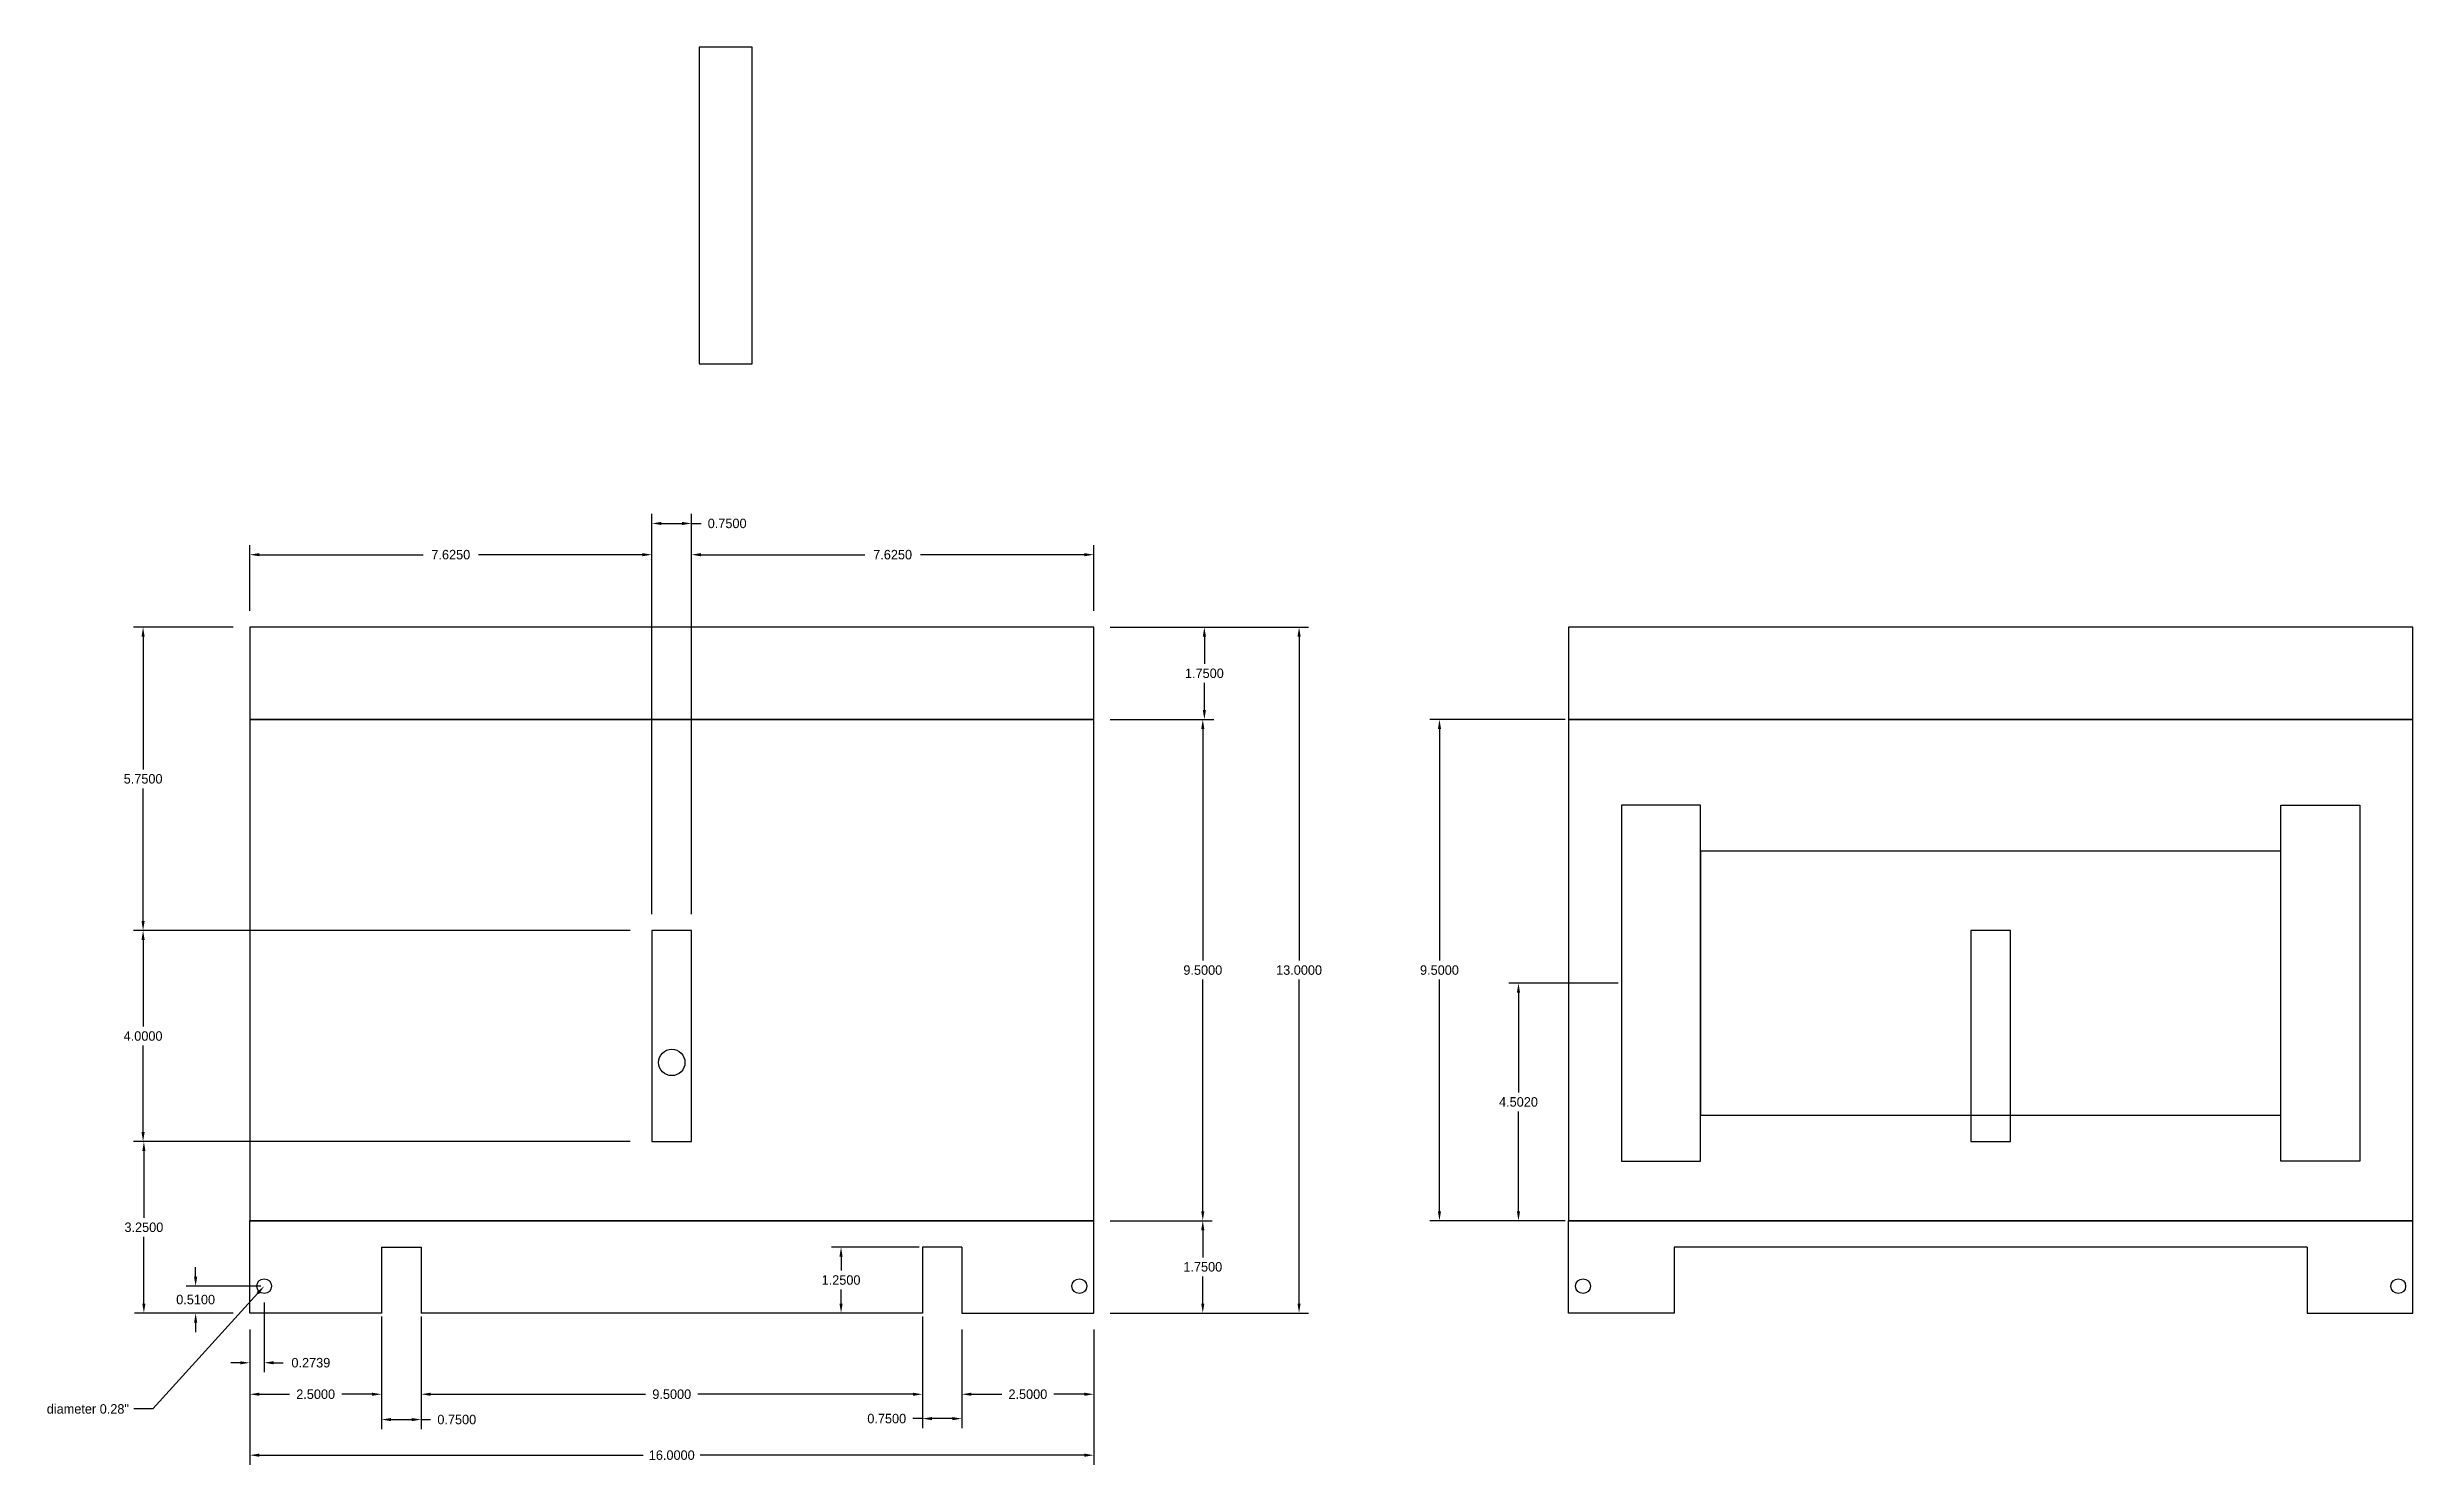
# Model space of a CAD drawing. Header units: inches. Extents: x -48 to 138, y -19 to 22.
# Drawn here: x -21.84 to 23, y -9 to 17.87 of the extents above; entities that cross this region are included whole.
import ezdxf
from ezdxf import colors
from ezdxf.entities.mleader import LeaderData, LeaderLine
from ezdxf.math import Vec2, Vec3

# ---------------------------------------------------------------- set-up
doc = ezdxf.new("R2010")
doc.units = ezdxf.units.IN
doc.header["$MEASUREMENT"] = 0
doc.dimstyles.get("Standard").update_dxf_attribs({"dimtxt": 0.18, "dimasz": 0.18, "dimexe": 0.18, "dimexo": 0.0625, "dimgap": 0.09, "dimtad": 0, "dimtih": 1, "dimtoh": 1, "dimdec": 4, "dimzin": 0, "dimdsep": 46, "dimtxsty": 'Standard', "dimcen": 0.09, "dimadec": 0, "dimazin": 0, "dimtfac": 1, "dimtdec": 4, "dimtofl": 0, "dimtmove": 0, "dimatfit": 3, "dimfxl": 1, "dimtolj": 1, "dimtzin": 0, "dimarcsym": 0})

msp = doc.modelspace()

# ---------------------------------------------------------------- blocks, each defined once
blk = doc.blocks.new('*D22')
at = {"color": 0, "lineweight": -2, "transparency": 16777216}
for p, q in [((-1.688, 6.877), (0.276, 6.877)), ((0.096, 6.697), (0.096, 6.182)), ((0.096, 5.307), (0.096, 5.822)), ((-1.688, 5.127), (0.276, 5.127))]:
    blk.add_line(p, q, dxfattribs=at)
at = {"color": 0, "transparency": 16777216}
for points in [[(0.066, 6.697), (0.126, 6.697), (0.096, 6.877)], [(0.066, 5.307), (0.126, 5.307), (0.096, 5.127)]]:
    blk.add_solid(points, dxfattribs=at)
at = {"layer": 'Defpoints', "color": 0, "transparency": 16777216}
for p in [(-1.75, 6.877), (-1.75, 5.127), (0.096, 5.127)]:
    blk.add_point(p, dxfattribs=at)
at = {"color": 0, "transparency": 16777216, "insert": (0.096, 6.002), "char_height": 0.18, "attachment_point": 5}
blk.add_mtext('\\A1;1.7500', dxfattribs=at)
blk = doc.blocks.new('*D23')
at = {"color": 0, "lineweight": -2, "transparency": 16777216}
for p, q in [((-1.688, 5.127), (0.246, 5.127)), ((0.066, 4.947), (0.066, 0.557)), ((0.066, -4.193), (0.066, 0.197)), ((-1.688, -4.373), (0.246, -4.373))]:
    blk.add_line(p, q, dxfattribs=at)
at = {"color": 0, "transparency": 16777216}
for points in [[(0.036, 4.947), (0.096, 4.947), (0.066, 5.127)], [(0.036, -4.193), (0.096, -4.193), (0.066, -4.373)]]:
    blk.add_solid(points, dxfattribs=at)
at = {"layer": 'Defpoints', "color": 0, "transparency": 16777216}
for p in [(-1.75, 5.127), (-1.75, -4.373), (0.066, -4.373)]:
    blk.add_point(p, dxfattribs=at)
at = {"color": 0, "transparency": 16777216, "insert": (0.066, 0.377), "char_height": 0.18, "attachment_point": 5}
blk.add_mtext('\\A1;9.5000', dxfattribs=at)
blk = doc.blocks.new('*D24')
at = {"color": 0, "lineweight": -2, "transparency": 16777216}
for p, q in [((-1.688, -4.373), (0.246, -4.373)), ((0.066, -4.553), (0.066, -5.068)), ((0.066, -5.943), (0.066, -5.428)), ((-1.688, -6.123), (0.246, -6.123))]:
    blk.add_line(p, q, dxfattribs=at)
at = {"color": 0, "transparency": 16777216}
for points in [[(0.036, -4.553), (0.096, -4.553), (0.066, -4.373)], [(0.036, -5.943), (0.096, -5.943), (0.066, -6.123)]]:
    blk.add_solid(points, dxfattribs=at)
at = {"layer": 'Defpoints', "color": 0, "transparency": 16777216}
for p in [(-1.75, -4.373), (0.066, -4.373), (-1.75, -6.123)]:
    blk.add_point(p, dxfattribs=at)
at = {"color": 0, "transparency": 16777216, "insert": (0.066, -5.248), "char_height": 0.18, "attachment_point": 5}
blk.add_mtext('\\A1;1.7500', dxfattribs=at)
blk = doc.blocks.new('*D25')
at = {"color": 0, "lineweight": -2, "transparency": 16777216}
for p, q in [((-1.688, 6.877), (2.071, 6.877)), ((1.891, 6.697), (1.891, 0.557)), ((1.891, -5.943), (1.891, 0.197)), ((-1.688, -6.123), (2.071, -6.123))]:
    blk.add_line(p, q, dxfattribs=at)
at = {"color": 0, "transparency": 16777216}
for points in [[(1.861, 6.697), (1.921, 6.697), (1.891, 6.877)], [(1.861, -5.943), (1.921, -5.943), (1.891, -6.123)]]:
    blk.add_solid(points, dxfattribs=at)
at = {"layer": 'Defpoints', "color": 0, "transparency": 16777216}
for p in [(-1.75, 6.877), (-1.75, -6.123), (1.891, -6.123)]:
    blk.add_point(p, dxfattribs=at)
at = {"color": 0, "transparency": 16777216, "insert": (1.891, 0.377), "char_height": 0.18, "attachment_point": 5}
blk.add_mtext('\\A1;13.0000', dxfattribs=at)
blk = doc.blocks.new('*D26')
at = {"color": 0, "lineweight": -2, "transparency": 16777216}
for p, q in [((-18, -6.436), (-18, -7.842)), ((-15.5, -6.436), (-15.5, -7.842)), ((-17.82, -7.662), (-17.245, -7.662)), ((-15.68, -7.662), (-16.255, -7.662))]:
    blk.add_line(p, q, dxfattribs=at)
at = {"color": 0, "transparency": 16777216}
for points in [[(-17.82, -7.632), (-17.82, -7.692), (-18, -7.662)], [(-15.68, -7.632), (-15.68, -7.692), (-15.5, -7.662)]]:
    blk.add_solid(points, dxfattribs=at)
at = {"layer": 'Defpoints', "color": 0, "transparency": 16777216}
for p in [(-18, -6.373), (-15.5, -6.373), (-15.5, -7.662)]:
    blk.add_point(p, dxfattribs=at)
at = {"color": 0, "transparency": 16777216, "insert": (-16.75, -7.662), "char_height": 0.18, "attachment_point": 5}
blk.add_mtext('\\A1;2.5000', dxfattribs=at)
blk = doc.blocks.new('*D27')
at = {"color": 0, "lineweight": -2, "transparency": 16777216}
for p, q in [((-14.75, -6.186), (-14.75, -7.842)), ((-5.25, -6.186), (-5.25, -7.842)), ((-14.57, -7.662), (-10.495, -7.662)), ((-5.43, -7.662), (-9.505, -7.662))]:
    blk.add_line(p, q, dxfattribs=at)
at = {"color": 0, "transparency": 16777216}
for points in [[(-14.57, -7.632), (-14.57, -7.692), (-14.75, -7.662)], [(-5.43, -7.632), (-5.43, -7.692), (-5.25, -7.662)]]:
    blk.add_solid(points, dxfattribs=at)
at = {"layer": 'Defpoints', "color": 0, "transparency": 16777216}
for p in [(-14.75, -6.123), (-5.25, -6.123), (-5.25, -7.662)]:
    blk.add_point(p, dxfattribs=at)
at = {"color": 0, "transparency": 16777216, "insert": (-10, -7.662), "char_height": 0.18, "attachment_point": 5}
blk.add_mtext('\\A1;9.5000', dxfattribs=at)
blk = doc.blocks.new('*D28')
at = {"color": 0, "lineweight": -2, "transparency": 16777216}
for p, q in [((-4.5, -6.436), (-4.5, -7.842)), ((-2, -6.436), (-2, -7.842)), ((-4.32, -7.662), (-3.745, -7.662)), ((-2.18, -7.662), (-2.755, -7.662))]:
    blk.add_line(p, q, dxfattribs=at)
at = {"color": 0, "transparency": 16777216}
for points in [[(-4.32, -7.632), (-4.32, -7.692), (-4.5, -7.662)], [(-2.18, -7.632), (-2.18, -7.692), (-2, -7.662)]]:
    blk.add_solid(points, dxfattribs=at)
at = {"layer": 'Defpoints', "color": 0, "transparency": 16777216}
for p in [(-4.5, -6.373), (-2, -6.373), (-2, -7.662)]:
    blk.add_point(p, dxfattribs=at)
at = {"color": 0, "transparency": 16777216, "insert": (-3.25, -7.662), "char_height": 0.18, "attachment_point": 5}
blk.add_mtext('\\A1;2.5000', dxfattribs=at)
blk = doc.blocks.new('*D29')
at = {"color": 0, "lineweight": -2, "transparency": 16777216}
for p, q in [((-17.726, -5.926), (-17.726, -7.245)), ((-18, -6.436), (-18, -7.245)), ((-18.18, -7.065), (-18.36, -7.065)), ((-17.546, -7.065), (-17.366, -7.065))]:
    blk.add_line(p, q, dxfattribs=at)
at = {"color": 0, "transparency": 16777216}
for points in [[(-18.18, -7.035), (-18.18, -7.095), (-18, -7.065)], [(-17.546, -7.035), (-17.546, -7.095), (-17.726, -7.065)]]:
    blk.add_solid(points, dxfattribs=at)
at = {"layer": 'Defpoints', "color": 0, "transparency": 16777216}
for p in [(-17.726, -5.863), (-18, -6.373), (-17.726, -7.065)]:
    blk.add_point(p, dxfattribs=at)
at = {"color": 0, "transparency": 16777216, "insert": (-16.841, -7.065), "char_height": 0.18, "attachment_point": 5}
blk.add_mtext('\\A1;0.2739', dxfattribs=at)
blk = doc.blocks.new('*D30')
at = {"color": 0, "lineweight": -2, "transparency": 16777216}
for p, q in [((-19.025, -5.433), (-19.025, -5.253)), ((-17.789, -5.613), (-19.205, -5.613)), ((-18.313, -6.123), (-19.205, -6.123)), ((-19.025, -6.303), (-19.025, -6.483))]:
    blk.add_line(p, q, dxfattribs=at)
at = {"color": 0, "transparency": 16777216}
for points in [[(-19.055, -5.433), (-18.995, -5.433), (-19.025, -5.613)], [(-19.055, -6.303), (-18.995, -6.303), (-19.025, -6.123)]]:
    blk.add_solid(points, dxfattribs=at)
at = {"layer": 'Defpoints', "color": 0, "transparency": 16777216}
for p in [(-19.025, -5.613), (-17.726, -5.613), (-18.25, -6.123)]:
    blk.add_point(p, dxfattribs=at)
at = {"color": 0, "transparency": 16777216, "insert": (-19.025, -5.868), "char_height": 0.18, "attachment_point": 5}
blk.add_mtext('\\A1;0.5100', dxfattribs=at)
blk = doc.blocks.new('*D31')
at = {"color": 0, "lineweight": -2, "transparency": 16777216}
for p, q in [((-18, 7.189), (-18, 8.431)), ((-17.82, 8.251), (-14.713, 8.251)), ((-10.555, 8.251), (-13.663, 8.251)), ((-10.375, 6.939), (-10.375, 8.431))]:
    blk.add_line(p, q, dxfattribs=at)
at = {"color": 0, "transparency": 16777216}
for points in [[(-17.82, 8.281), (-17.82, 8.221), (-18, 8.251)], [(-10.555, 8.281), (-10.555, 8.221), (-10.375, 8.251)]]:
    blk.add_solid(points, dxfattribs=at)
at = {"layer": 'Defpoints', "color": 0, "transparency": 16777216}
for p in [(-10.375, 8.251), (-18, 7.127), (-10.375, 6.877)]:
    blk.add_point(p, dxfattribs=at)
at = {"color": 0, "transparency": 16777216, "insert": (-14.188, 8.251), "char_height": 0.18, "attachment_point": 5}
blk.add_mtext('\\A1;7.6250', dxfattribs=at)
blk = doc.blocks.new('*D32')
at = {"color": 0, "lineweight": -2, "transparency": 16777216}
for p, q in [((-10.375, 1.439), (-10.375, 9.023)), ((-9.625, 1.439), (-9.625, 9.023)), ((-10.195, 8.843), (-9.805, 8.843)), ((-9.625, 8.843), (-9.445, 8.843))]:
    blk.add_line(p, q, dxfattribs=at)
at = {"color": 0, "transparency": 16777216}
for points in [[(-10.195, 8.873), (-10.195, 8.813), (-10.375, 8.843)], [(-9.805, 8.873), (-9.805, 8.813), (-9.625, 8.843)]]:
    blk.add_solid(points, dxfattribs=at)
at = {"layer": 'Defpoints', "color": 0, "transparency": 16777216}
for p in [(-9.625, 8.843), (-10.375, 1.377), (-9.625, 1.377)]:
    blk.add_point(p, dxfattribs=at)
at = {"color": 0, "transparency": 16777216, "insert": (-8.95, 8.843), "char_height": 0.18, "attachment_point": 5}
blk.add_mtext('\\A1;0.7500', dxfattribs=at)
blk = doc.blocks.new('*D33')
at = {"color": 0, "lineweight": -2, "transparency": 16777216}
for p, q in [((-9.625, 1.439), (-9.625, 8.431)), ((-9.445, 8.251), (-6.338, 8.251)), ((-2.18, 8.251), (-5.288, 8.251)), ((-2, 7.189), (-2, 8.431))]:
    blk.add_line(p, q, dxfattribs=at)
at = {"color": 0, "transparency": 16777216}
for points in [[(-9.445, 8.281), (-9.445, 8.221), (-9.625, 8.251)], [(-2.18, 8.281), (-2.18, 8.221), (-2, 8.251)]]:
    blk.add_solid(points, dxfattribs=at)
at = {"layer": 'Defpoints', "color": 0, "transparency": 16777216}
for p in [(-2, 8.251), (-2, 7.127), (-9.625, 1.377)]:
    blk.add_point(p, dxfattribs=at)
at = {"color": 0, "transparency": 16777216, "insert": (-5.813, 8.251), "char_height": 0.18, "attachment_point": 5}
blk.add_mtext('\\A1;7.6250', dxfattribs=at)
blk = doc.blocks.new('*D34')
at = {"color": 0, "lineweight": -2, "transparency": 16777216}
for p, q in [((-10.788, 1.127), (-20.201, 1.127)), ((-20.021, 0.947), (-20.021, -0.693)), ((-20.021, -2.693), (-20.021, -1.053)), ((-10.788, -2.873), (-20.201, -2.873))]:
    blk.add_line(p, q, dxfattribs=at)
at = {"color": 0, "transparency": 16777216}
for points in [[(-20.051, 0.947), (-19.991, 0.947), (-20.021, 1.127)], [(-20.051, -2.693), (-19.991, -2.693), (-20.021, -2.873)]]:
    blk.add_solid(points, dxfattribs=at)
at = {"layer": 'Defpoints', "color": 0, "transparency": 16777216}
for p in [(-10.725, 1.127), (-20.021, -2.873), (-10.725, -2.873)]:
    blk.add_point(p, dxfattribs=at)
at = {"color": 0, "transparency": 16777216, "insert": (-20.021, -0.873), "char_height": 0.18, "attachment_point": 5}
blk.add_mtext('\\A1;4.0000', dxfattribs=at)
blk = doc.blocks.new('*D35')
at = {"color": 0, "lineweight": -2, "transparency": 16777216}
for p, q in [((-18.313, 6.877), (-20.201, 6.877)), ((-20.021, 6.697), (-20.021, 4.182)), ((-20.021, 1.307), (-20.021, 3.822)), ((-10.788, 1.127), (-20.201, 1.127))]:
    blk.add_line(p, q, dxfattribs=at)
at = {"color": 0, "transparency": 16777216}
for points in [[(-20.051, 6.697), (-19.991, 6.697), (-20.021, 6.877)], [(-20.051, 1.307), (-19.991, 1.307), (-20.021, 1.127)]]:
    blk.add_solid(points, dxfattribs=at)
at = {"layer": 'Defpoints', "color": 0, "transparency": 16777216}
for p in [(-20.021, 6.877), (-18.25, 6.877), (-10.725, 1.127)]:
    blk.add_point(p, dxfattribs=at)
at = {"color": 0, "transparency": 16777216, "insert": (-20.021, 4.002), "char_height": 0.18, "attachment_point": 5}
blk.add_mtext('\\A1;5.7500', dxfattribs=at)
blk = doc.blocks.new('*D36')
at = {"color": 0, "lineweight": -2, "transparency": 16777216}
for p, q in [((-10.788, -2.873), (-20.186, -2.873)), ((-20.006, -3.053), (-20.006, -4.318)), ((-20.006, -5.943), (-20.006, -4.678)), ((-18.313, -6.123), (-20.186, -6.123))]:
    blk.add_line(p, q, dxfattribs=at)
at = {"color": 0, "transparency": 16777216}
for points in [[(-20.036, -3.053), (-19.976, -3.053), (-20.006, -2.873)], [(-20.036, -5.943), (-19.976, -5.943), (-20.006, -6.123)]]:
    blk.add_solid(points, dxfattribs=at)
at = {"layer": 'Defpoints', "color": 0, "transparency": 16777216}
for p in [(-10.725, -2.873), (-20.006, -6.123), (-18.25, -6.123)]:
    blk.add_point(p, dxfattribs=at)
at = {"color": 0, "transparency": 16777216, "insert": (-20.006, -4.498), "char_height": 0.18, "attachment_point": 5}
blk.add_mtext('\\A1;3.2500', dxfattribs=at)
blk = doc.blocks.new('*D37')
at = {"color": 0, "lineweight": -2, "transparency": 16777216}
for p, q in [((-5.313, -4.873), (-6.971, -4.873)), ((-6.791, -5.053), (-6.791, -5.318)), ((-6.791, -5.943), (-6.791, -5.678)), ((-5.313, -6.123), (-6.971, -6.123))]:
    blk.add_line(p, q, dxfattribs=at)
at = {"color": 0, "transparency": 16777216}
for points in [[(-6.821, -5.053), (-6.761, -5.053), (-6.791, -4.873)], [(-6.821, -5.943), (-6.761, -5.943), (-6.791, -6.123)]]:
    blk.add_solid(points, dxfattribs=at)
at = {"layer": 'Defpoints', "color": 0, "transparency": 16777216}
for p in [(-5.25, -4.873), (-6.791, -6.123), (-5.25, -6.123)]:
    blk.add_point(p, dxfattribs=at)
at = {"color": 0, "transparency": 16777216, "insert": (-6.791, -5.498), "char_height": 0.18, "attachment_point": 5}
blk.add_mtext('\\A1;1.2500', dxfattribs=at)
blk = doc.blocks.new('*D39')
at = {"color": 0, "lineweight": -2, "transparency": 16777216}
for p, q in [((-18, -6.436), (-18, -8.997)), ((-2, -6.436), (-2, -8.997)), ((-17.82, -8.817), (-10.54, -8.817)), ((-2.18, -8.817), (-9.46, -8.817))]:
    blk.add_line(p, q, dxfattribs=at)
at = {"color": 0, "transparency": 16777216}
for points in [[(-17.82, -8.787), (-17.82, -8.847), (-18, -8.817)], [(-2.18, -8.787), (-2.18, -8.847), (-2, -8.817)]]:
    blk.add_solid(points, dxfattribs=at)
at = {"layer": 'Defpoints', "color": 0, "transparency": 16777216}
for p in [(-18, -6.373), (-2, -6.373), (-2, -8.817)]:
    blk.add_point(p, dxfattribs=at)
at = {"color": 0, "transparency": 16777216, "insert": (-10, -8.817), "char_height": 0.18, "attachment_point": 5}
blk.add_mtext('\\A1;16.0000', dxfattribs=at)
blk = doc.blocks.new('*D43')
at = {"color": 0, "lineweight": -2, "transparency": 16777216}
for p, q in [((-15.5, -6.186), (-15.5, -8.322)), ((-14.75, -6.186), (-14.75, -8.322)), ((-15.32, -8.142), (-14.93, -8.142)), ((-14.75, -8.142), (-14.57, -8.142))]:
    blk.add_line(p, q, dxfattribs=at)
at = {"color": 0, "transparency": 16777216}
for points in [[(-15.32, -8.112), (-15.32, -8.172), (-15.5, -8.142)], [(-14.93, -8.112), (-14.93, -8.172), (-14.75, -8.142)]]:
    blk.add_solid(points, dxfattribs=at)
at = {"layer": 'Defpoints', "color": 0, "transparency": 16777216}
for p in [(-15.5, -6.123), (-14.75, -6.123), (-14.75, -8.142)]:
    blk.add_point(p, dxfattribs=at)
at = {"color": 0, "transparency": 16777216, "insert": (-14.075, -8.142), "char_height": 0.18, "attachment_point": 5}
blk.add_mtext('\\A1;0.7500', dxfattribs=at)
blk = doc.blocks.new('*D44')
at = {"color": 0, "lineweight": -2, "transparency": 16777216}
for p, q in [((-5.25, -7.725), (-5.25, -8.304)), ((-4.5, -7.725), (-4.5, -8.304)), ((-5.25, -8.124), (-5.43, -8.124)), ((-4.68, -8.124), (-5.07, -8.124))]:
    blk.add_line(p, q, dxfattribs=at)
at = {"color": 0, "transparency": 16777216}
for points in [[(-5.07, -8.094), (-5.07, -8.154), (-5.25, -8.124)], [(-4.68, -8.094), (-4.68, -8.154), (-4.5, -8.124)]]:
    blk.add_solid(points, dxfattribs=at)
at = {"layer": 'Defpoints', "color": 0, "transparency": 16777216}
for p in [(-5.25, -7.662), (-4.5, -7.662), (-5.25, -8.124)]:
    blk.add_point(p, dxfattribs=at)
at = {"color": 0, "transparency": 16777216, "insert": (-5.925, -8.124), "char_height": 0.18, "attachment_point": 5}
blk.add_mtext('\\A1;0.7500', dxfattribs=at)
blk = doc.blocks.new('*D51')
at = {"color": 0, "lineweight": -2, "transparency": 16777216}
for p, q in [((7.937, 0.129), (5.87, 0.129)), ((6.05, -0.051), (6.05, -1.942)), ((6.05, -4.193), (6.05, -2.302)), ((6.937, -4.373), (5.87, -4.373))]:
    blk.add_line(p, q, dxfattribs=at)
at = {"color": 0, "transparency": 16777216}
for points in [[(6.02, -0.051), (6.08, -0.051), (6.05, 0.129)], [(6.02, -4.193), (6.08, -4.193), (6.05, -4.373)]]:
    blk.add_solid(points, dxfattribs=at)
at = {"layer": 'Defpoints', "color": 0, "transparency": 16777216}
for p in [(8, 0.129), (6.05, -4.373), (7, -4.373)]:
    blk.add_point(p, dxfattribs=at)
at = {"color": 0, "transparency": 16777216, "insert": (6.05, -2.122), "char_height": 0.18, "attachment_point": 5}
blk.add_mtext('\\A1;4.5020', dxfattribs=at)
blk = doc.blocks.new('*D52')
at = {"color": 0, "lineweight": -2, "transparency": 16777216}
for p, q in [((6.937, 5.127), (4.372, 5.127)), ((4.552, 4.947), (4.552, 0.557)), ((4.552, -4.193), (4.552, 0.197)), ((6.937, -4.373), (4.372, -4.373))]:
    blk.add_line(p, q, dxfattribs=at)
at = {"color": 0, "transparency": 16777216}
for points in [[(4.522, 4.947), (4.582, 4.947), (4.552, 5.127)], [(4.522, -4.193), (4.582, -4.193), (4.552, -4.373)]]:
    blk.add_solid(points, dxfattribs=at)
at = {"layer": 'Defpoints', "color": 0, "transparency": 16777216}
for p in [(7, 5.127), (4.552, -4.373), (7, -4.373)]:
    blk.add_point(p, dxfattribs=at)
at = {"color": 0, "transparency": 16777216, "insert": (4.552, 0.377), "char_height": 0.18, "attachment_point": 5}
blk.add_mtext('\\A1;9.5000', dxfattribs=at)

# ---------------------------------------------------------------- dimensions: what is measured, and where the dimension line sits
at = {"color": 50}
for base, p1, p2, picture, middle in [((-9.625, 8.84346), (-10.375, 1.37665), (-9.625, 1.37665), '*D32', (-8.95, 8.84346)), ((-10.375, 8.25093), (-18, 7.12665), (-10.375, 6.87665), '*D31', (-14.1875, 8.25093)), ((-14.75, -8.1421), (-15.5, -6.12335), (-14.75, -6.12335), '*D43', (-14.075, -8.1421))]:
    dim = msp.add_linear_dim(base=base, p1=p1, p2=p2, dimstyle='Standard', dxfattribs=at)
    dim.commit()
    dim.dimension.update_dxf_attribs({"geometry": picture, "text_midpoint": middle, "dimtype": 160})
for base, p1, p2, picture, middle in [((-2, 8.25093), (-9.625, 1.37665), (-2, 7.12665), '*D33', (-5.8125, 8.25093)), ((-17.72611, -7.06485), (-18, -6.37335), (-17.72611, -5.86335), '*D29', (-16.84111, -7.06485)), ((-5.25, -7.66238), (-14.75, -6.12335), (-5.25, -6.12335), '*D27', (-10, -7.66238)), ((-15.5, -7.66238), (-18, -6.37335), (-15.5, -6.37335), '*D26', (-16.75, -7.66238)), ((-2, -8.81704), (-18, -6.37335), (-2, -6.37335), '*D39', (-10, -8.81704)), ((-2, -7.66238), (-4.5, -6.37335), (-2, -6.37335), '*D28', (-3.25, -7.66238)), ((-5.25, -8.12411), (-4.5, -7.66238), (-5.25, -7.66238), '*D44', (-5.925, -8.12411))]:
    dim = msp.add_linear_dim(base=base, p1=p1, p2=p2, dimstyle='Standard', dxfattribs=at)
    dim.commit()
    dim.dimension.update_dxf_attribs({"geometry": picture, "text_midpoint": middle})
for base, p1, p2, picture, middle in [((-20.02106, 6.87665), (-10.725, 1.12665), (-18.25, 6.87665), '*D35', (-20.02106, 4.00165)), ((-6.79056, -6.12335), (-5.25, -4.87335), (-5.25, -6.12335), '*D37', (-6.79056, -5.49835))]:
    dim = msp.add_linear_dim(base=base, p1=p1, p2=p2, angle=90, dimstyle='Standard', dxfattribs=at)
    dim.commit()
    dim.dimension.update_dxf_attribs({"geometry": picture, "text_midpoint": middle, "dimtype": 160})
for base, p1, p2, picture, middle in [((0.09593, 5.12665), (-1.75, 6.87665), (-1.75, 5.12665), '*D22', (0.09593, 6.00165)), ((1.89097, -6.12335), (-1.75, 6.87665), (-1.75, -6.12335), '*D25', (1.89097, 0.37665)), ((0.06593, -4.37335), (-1.75, 5.12665), (-1.75, -4.37335), '*D23', (0.06593, 0.37665)), ((4.55235, -4.37335), (7, 5.12665), (7, -4.37335), '*D52', (4.55235, 0.37665)), ((-20.02106, -2.87335), (-10.725, 1.12665), (-10.725, -2.87335), '*D34', (-20.02106, -0.87335)), ((6.0497, -4.37335), (8, 0.12865), (7, -4.37335), '*D51', (6.0497, -2.12235)), ((-20.00625, -6.12335), (-10.725, -2.87335), (-18.25, -6.12335), '*D36', (-20.00625, -4.49835)), ((0.06593, -4.37335), (-1.75, -6.12335), (-1.75, -4.37335), '*D24', (0.06593, -5.24835)), ((-19.02529, -5.61335), (-18.25, -6.12335), (-17.72611, -5.61335), '*D30', (-19.02529, -5.86835))]:
    dim = msp.add_linear_dim(base=base, p1=p1, p2=p2, angle=90, dimstyle='Standard', dxfattribs=at)
    dim.commit()
    dim.dimension.update_dxf_attribs({"geometry": picture, "text_midpoint": middle})

# ---------------------------------------------------------------- linework, layer by layer
at = {"color": 50}
for p, q in [((-15.5, -4.87335), (-14.75, -4.87335)), ((-4.5, -4.87335), (-5.25, -4.87335))]:
    msp.add_line(p, q, dxfattribs=at)
for points in [[(-9.47798, 11.86808), (-8.47798, 11.86808), (-8.47798, 17.86808), (-9.47798, 17.86808)], [(-18, 5.12665), (-2, 5.12665), (-2, 6.87665), (-18, 6.87665)], [(7, 5.12665), (23, 5.12665), (23, 6.87665), (7, 6.87665)], [(-18, -4.37335), (-2, -4.37335), (-2, 5.12665), (-18, 5.12665)], [(7, -4.37335), (23, -4.37335), (23, 5.12665), (7, 5.12665)], [(8, -3.24635), (9.5, -3.24635), (9.5, 3.50365), (8, 3.50365)], [(22, -3.24635), (20.5, -3.24635), (20.5, 3.50365), (22, 3.50365)], [(9.5, -2.37135), (20.5, -2.37135), (20.5, 2.62865), (9.5, 2.62865)], [(-10.375, -2.87335), (-9.625, -2.87335), (-9.625, 1.12665), (-10.375, 1.12665)], [(14.625, -2.87335), (15.375, -2.87335), (15.375, 1.12665), (14.625, 1.12665)]]:
    msp.add_lwpolyline(points, close=True, dxfattribs=at)
for points in [[(-2, -4.37335), (-18, -4.37335)], [(-15.5, -4.87335), (-15.5, -6.12335), (-18, -6.12335), (-18, -4.37335)], [(-4.5, -4.87335), (-4.5, -6.12335), (-2, -6.12335), (-2, -4.37335)], [(23, -4.37335), (7, -4.37335)], [(9, -4.87335), (9, -6.12335), (7, -6.12335), (7, -4.37335)], [(21, -4.87335), (21, -6.12335), (23, -6.12335), (23, -4.37335)], [(-14.75, -4.87335), (-14.75, -6.12335)], [(-5.25, -4.87335), (-5.25, -6.12335)], [(21, -4.87335), (9, -4.87335)], [(-5.25, -6.12335), (-14.75, -6.12335)]]:
    msp.add_lwpolyline(points, dxfattribs=at)
for centre, radius in [((-10, -1.37335), 0.25), ((-17.72611, -5.61335), 0.14), ((-2.27389, -5.61335), 0.14), ((7.27389, -5.61335), 0.14), ((22.72611, -5.61335), 0.14)]:
    msp.add_circle(centre, radius, dxfattribs=at)

msp.set_redraw_order([(e.dxf.handle, doc.entitydb.next_handle()) for e in msp.query("TEXT MTEXT ATTDEF DIMENSION ARC_DIMENSION")])  # texts and dimensions are drawn at this point

# ---------------------------------------------------------------- leaders
ml = msp.add_multileader_mtext('Standard', dxfattribs=at)
ml.set_content('diameter 0.28"', color=50)
ml.set_leader_properties()
ml.build(insert=Vec2(0, 0))
ml.multileader.update_dxf_attribs({"dogleg_length": 0.36, "arrow_head_size": 0.18})
ctx = ml.context
ctx.base_point, ctx.char_height, ctx.arrow_head_size, ctx.landing_gap_size, ctx.plane_origin = Vec3(-22.50935, -7.93963), 0.18, 0.18, 0.09, Vec3(-17.65395, -5.59647)
ctx.text_align_type = 2
notes = []
notes.append((ctx, [(0, (1, 1, 0), (-19.83935, -7.93963), (-1, 0), 0.36, [(0, [(-17.72611, -5.61335)], 0, [])])]))
ctx.mtext.insert, ctx.mtext.alignment, ctx.mtext.flow_direction = Vec3(-20.28935, -7.84963), 3, 5
for ctx, leaders in notes:
    for number, flags, end, landing, length, lines in leaders:
        leader = LeaderData()
        leader.index, (leader.has_last_leader_line, leader.has_dogleg_vector, leader.attachment_direction) = number, flags
        leader.last_leader_point, leader.dogleg_vector, leader.dogleg_length = Vec3(end), Vec3(landing), length
        for number, points, colour, breaks in lines:
            line = LeaderLine()
            line.index, line.vertices, line.color, line.breaks = number, Vec3.list(points), colors.encode_raw_color(colour), breaks
            leader.lines.append(line)
        ctx.leaders.append(leader)

doc.saveas('drawing.dxf')
